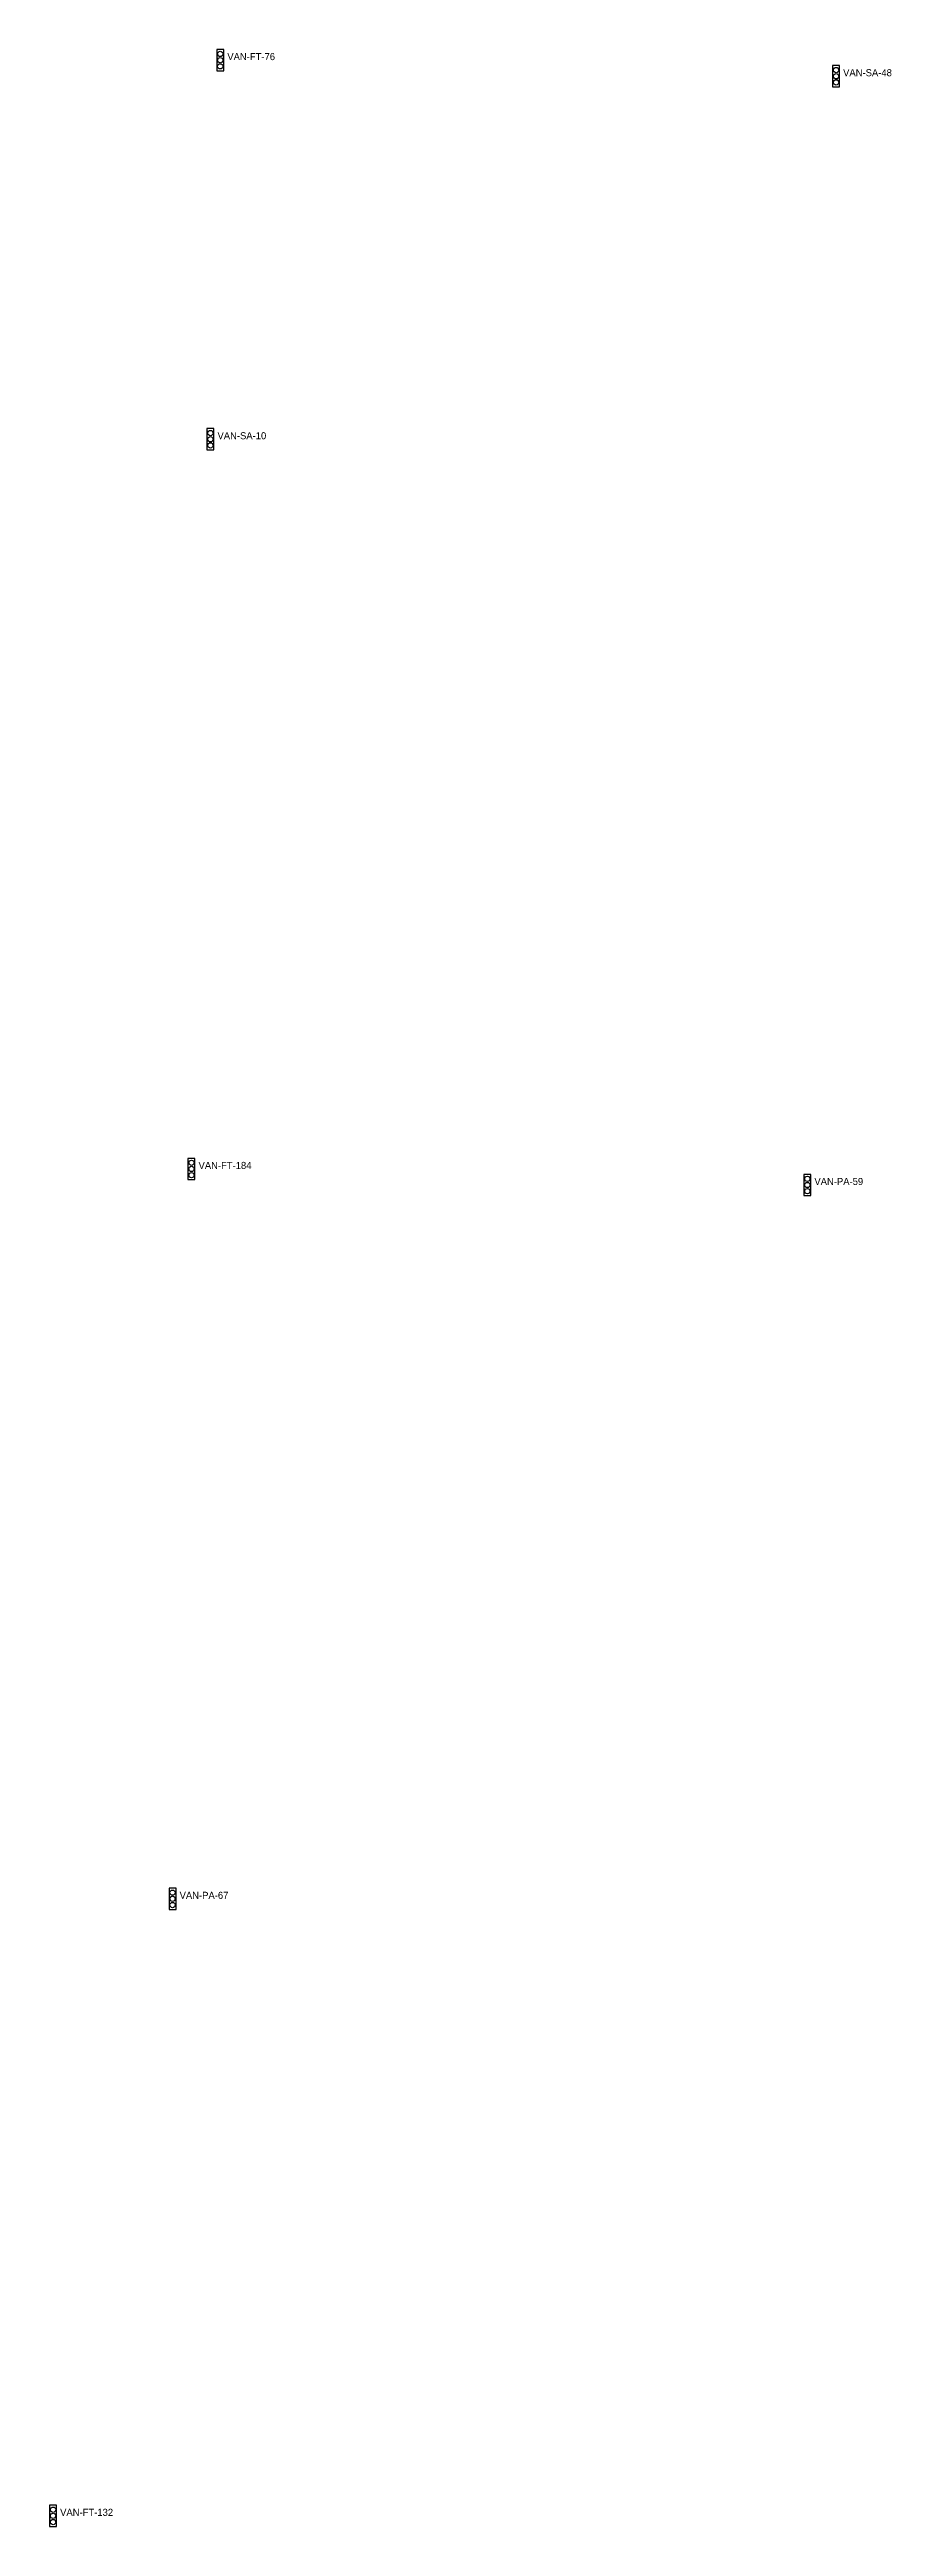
# Model space of a CAD drawing. Header units: inches. Extents: x 486474 to 494239, y 5455982 to 5459995.
# Drawn here: x 490741 to 490980, y 5456047 to 5456749 of the extents above; entities that cross this region are included whole.
import ezdxf

# ---------------------------------------------------------------- set-up
doc = ezdxf.new("R2010")
doc.units = ezdxf.units.IN
doc.header["$MEASUREMENT"] = 0
doc.layers.add('Traffic Signals', color=10, linetype='Continuous')

msp = doc.modelspace()

# ---------------------------------------------------------------- texts
at = {"layer": 'Traffic Signals', "color": 1}
for s, p in [('VAN-FT-76', (490791.88, 5456745.81)), ('VAN-SA-48', (490966.39, 5456741.25)), ('VAN-SA-10', (490789.09, 5456638.39)), ('VAN-FT-184', (490783.72, 5456431.63)), ('VAN-PA-59', (490958.25, 5456427.08)), ('VAN-PA-67', (490778.36, 5456224.82)), ('VAN-FT-132', (490744.5, 5456049.99))]:
    msp.add_text(s, height=2, dxfattribs=at).set_placement(p)

# ---------------------------------------------------------------- linework, layer by layer
at = {"layer": 'Traffic Signals', "color": 1}
for points in [[(490788.88, 5456742.81), (490790.88, 5456742.81), (490790.88, 5456748.81), (490788.88, 5456748.81)], [(490963.39, 5456738.25), (490965.39, 5456738.25), (490965.39, 5456744.25), (490963.39, 5456744.25)], [(490786.09, 5456635.39), (490788.09, 5456635.39), (490788.09, 5456641.39), (490786.09, 5456641.39)], [(490780.72, 5456428.63), (490782.72, 5456428.63), (490782.72, 5456434.63), (490780.72, 5456434.63)], [(490955.25, 5456424.08), (490957.25, 5456424.08), (490957.25, 5456430.08), (490955.25, 5456430.08)], [(490775.36, 5456221.82), (490777.36, 5456221.82), (490777.36, 5456227.82), (490775.36, 5456227.82)], [(490741.5, 5456046.99), (490743.5, 5456046.99), (490743.5, 5456052.99), (490741.5, 5456052.99)]]:
    msp.add_lwpolyline(points, close=True, dxfattribs=at)
for centre in [(490789.88, 5456747.56), (490789.88, 5456745.81), (490789.88, 5456744.06), (490964.39, 5456743), (490964.39, 5456741.25), (490964.39, 5456739.5), (490787.09, 5456640.14), (490787.09, 5456638.39), (490787.09, 5456636.64), (490781.72, 5456433.38), (490781.72, 5456431.63), (490781.72, 5456429.88), (490956.25, 5456428.83), (490956.25, 5456427.08), (490956.25, 5456425.33), (490776.36, 5456226.57), (490776.36, 5456224.82), (490776.36, 5456223.07), (490742.5, 5456051.74), (490742.5, 5456049.99), (490742.5, 5456048.24)]:
    msp.add_circle(centre, 0.75, dxfattribs=at)

msp.set_redraw_order([(e.dxf.handle, doc.entitydb.next_handle()) for e in msp.query("TEXT MTEXT ATTDEF DIMENSION ARC_DIMENSION")])  # texts and dimensions are drawn at this point

doc.saveas('drawing.dxf')
